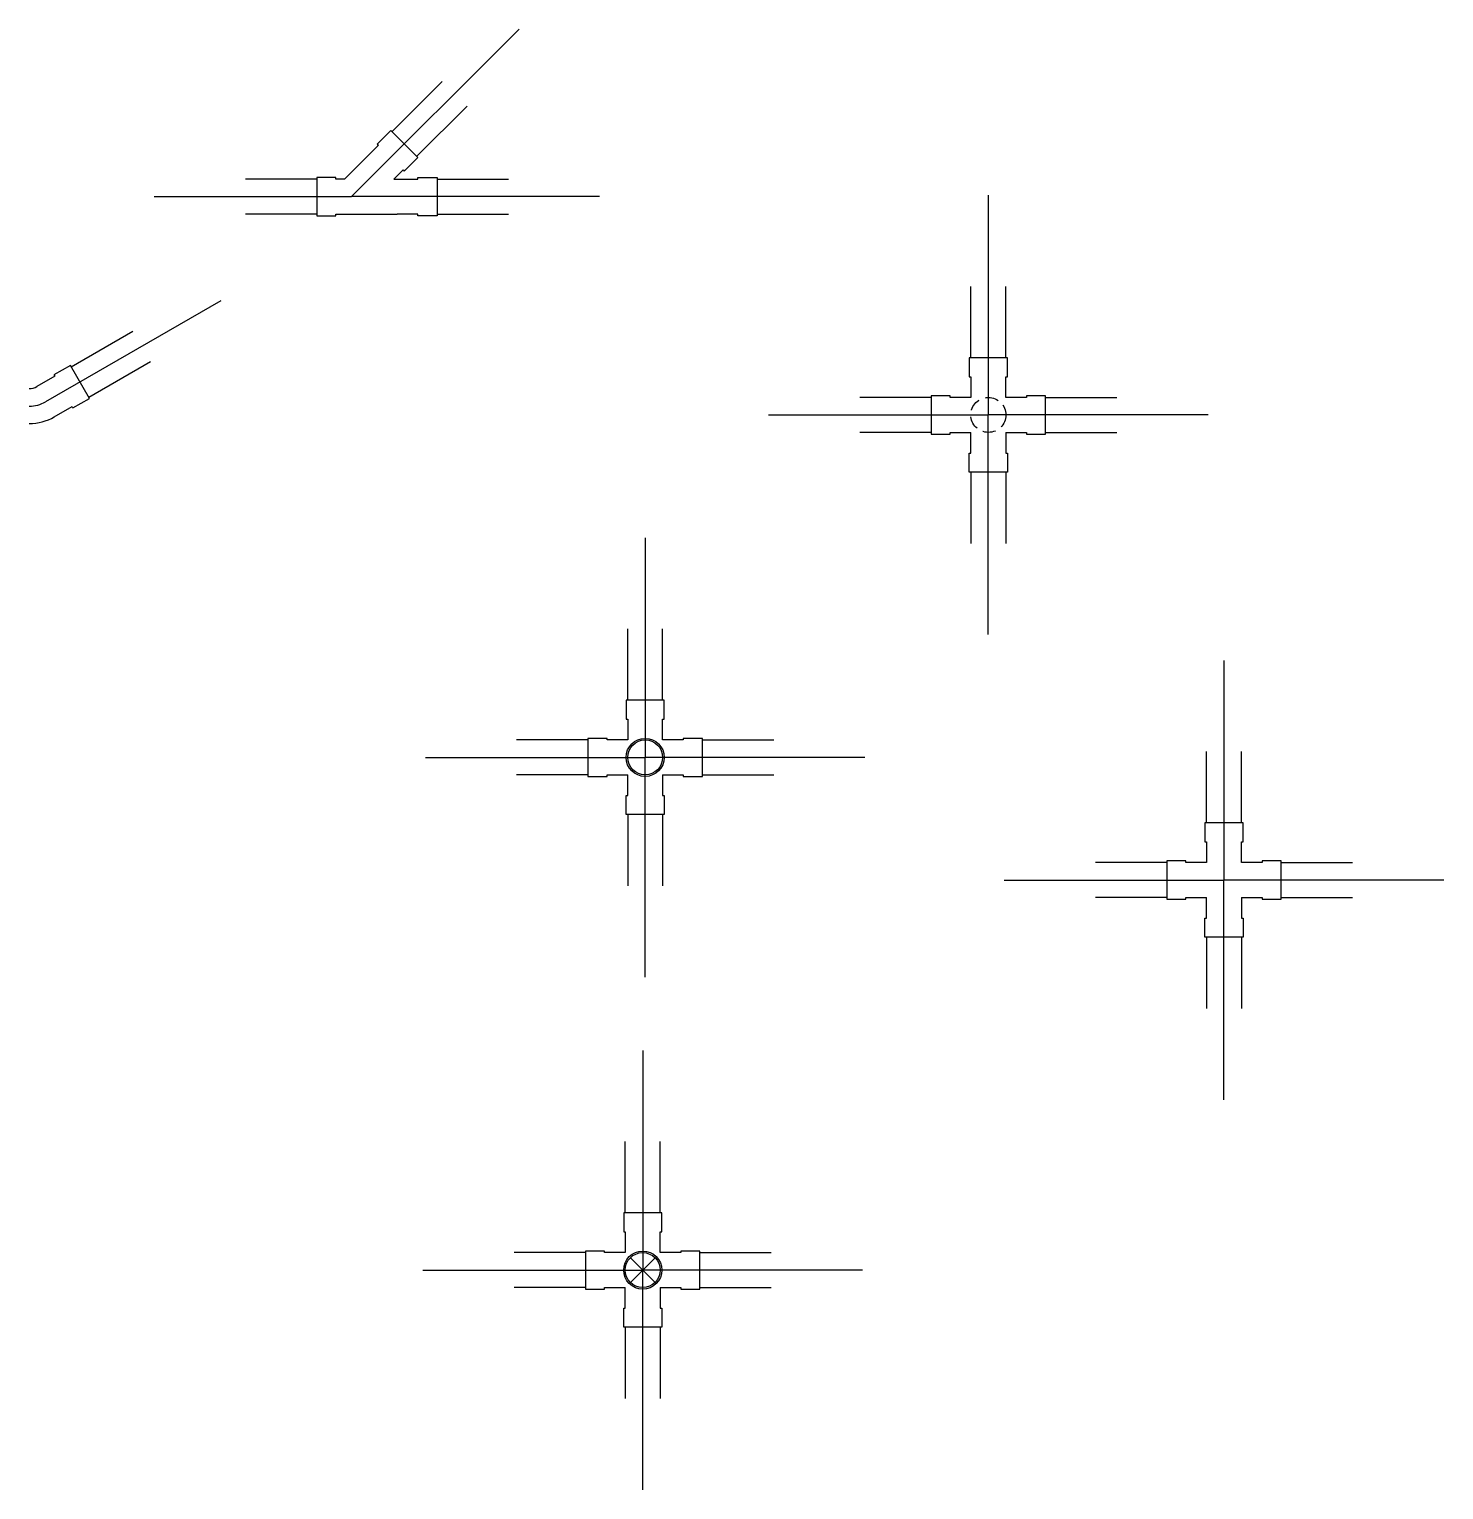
# Model space of a CAD drawing. Header units: inches. Extents: x 7 to 317, y -226 to 200.
# Drawn here: x 183.9 to 317.4, y -29.8 to 108 of the extents above; entities that cross this region are included whole.
import ezdxf

# ---------------------------------------------------------------- set-up
doc = ezdxf.new("R2010")
doc.units = ezdxf.units.IN
doc.header["$MEASUREMENT"] = 0
doc.linetypes.add('Vent', pattern=[0.1875, 0.125, -0.0625])
doc.layers.add('DetailLayer', color=149, linetype='Continuous', true_color=0x3a4355)

msp = doc.modelspace()

# ---------------------------------------------------------------- linework, layer by layer
at = {"layer": 'DetailLayer'}
for p, q in [((230.12989, 108.04377), (214.32157, 92.23545)), ((218.11664, 98.36398), (222.87455, 103.12188)), ((220.4501, 96.03052), (225.208, 100.78843)), ((218.01058, 98.47004), (216.73779, 97.19725)), ((220.55616, 95.92446), (218.01058, 98.47004)), ((216.84385, 97.09118), (213.63811, 93.88545)), ((216.73779, 97.19725), (216.84385, 97.09118)), ((217.69836, 95.61224), (217.69836, 95.61224)), ((219.28337, 94.65167), (220.55616, 95.92446)), ((211.02853, 93.88545), (204.29983, 93.88545)), ((212.82853, 94.03545), (211.02853, 94.03545)), ((211.02853, 94.03545), (211.02853, 90.43545)), ((212.82853, 93.88545), (212.82853, 94.03545)), ((213.63811, 93.88545), (212.82853, 93.88545)), ((218.30502, 93.88545), (219.1773, 94.75773)), ((218.30502, 93.88545), (220.58141, 93.88545)), ((219.1773, 94.75773), (219.28337, 94.65167)), ((220.58141, 93.88545), (220.58141, 94.03545)), ((220.58141, 94.03545), (222.38141, 94.03545)), ((222.38141, 94.03545), (222.38141, 90.43545)), ((222.38141, 93.88545), (229.11011, 93.88545)), ((195.68923, 92.23545), (214.32157, 92.23545)), ((237.7207, 92.23545), (214.32157, 92.23545)), ((274.39899, 92.3684), (274.39899, 71.6291)), ((211.02853, 90.58545), (204.29983, 90.58545)), ((211.02853, 90.43545), (212.82853, 90.43545)), ((212.82853, 90.43545), (212.82853, 90.58545)), ((212.82853, 90.58545), (214.77853, 90.58545)), ((214.77853, 90.58545), (218.63141, 90.58545)), ((220.58141, 90.58545), (218.63141, 90.58545)), ((220.58141, 90.43545), (220.58141, 90.58545)), ((222.38141, 90.43545), (220.58141, 90.43545)), ((222.38141, 90.58545), (229.11011, 90.58545)), ((272.74899, 77.0291), (272.74899, 83.7578)), ((276.04899, 77.0291), (276.04899, 83.7578)), ((201.96703, 82.41644), (185.43521, 72.87179)), ((187.85781, 76.17573), (193.68503, 79.54008)), ((187.78281, 76.30564), (186.22396, 75.40564)), ((189.58281, 73.18795), (187.78281, 76.30564)), ((189.50781, 73.31785), (195.33503, 76.6822)), ((276.19899, 77.0291), (272.59899, 77.0291)), ((272.59899, 77.0291), (272.59899, 75.2291)), ((276.19899, 75.2291), (276.19899, 77.0291)), ((186.29896, 75.27573), (184.61021, 74.30073)), ((186.22396, 75.40564), (186.29896, 75.27573)), ((272.59899, 75.2291), (272.74899, 75.2291)), ((272.74899, 75.2291), (272.74899, 73.2791)), ((276.04899, 73.2791), (276.04899, 75.2291)), ((276.04899, 75.2291), (276.19899, 75.2291)), ((188.02396, 72.28795), (189.58281, 73.18795)), ((268.99899, 73.2791), (262.27029, 73.2791)), ((270.79899, 73.4291), (268.99899, 73.4291)), ((268.99899, 73.4291), (268.99899, 69.8291)), ((270.79899, 73.2791), (270.79899, 73.4291)), ((272.74899, 73.2791), (270.79899, 73.2791)), ((277.99899, 73.2791), (276.04899, 73.2791)), ((279.79899, 73.4291), (277.99899, 73.4291)), ((277.99899, 73.4291), (277.99899, 73.2791)), ((279.79899, 69.8291), (279.79899, 73.4291)), ((279.79899, 73.2791), (286.52768, 73.2791)), ((186.26021, 71.44285), (187.94896, 72.41785)), ((187.94896, 72.41785), (188.02396, 72.28795)), ((253.65969, 71.6291), (274.39899, 71.6291)), ((295.13828, 71.6291), (274.39899, 71.6291)), ((274.39899, 50.88981), (274.39899, 71.6291)), ((268.99899, 69.9791), (262.27029, 69.9791)), ((268.99899, 69.8291), (270.79899, 69.8291)), ((268.99899, 69.8291), (268.99899, 69.8291)), ((270.79899, 69.8291), (270.79899, 69.9791)), ((270.79899, 69.9791), (272.74899, 69.9791)), ((272.74899, 68.0291), (272.74899, 69.9791)), ((276.04899, 69.9791), (277.99899, 69.9791)), ((276.04899, 69.9791), (276.04899, 68.0291)), ((277.99899, 69.9791), (277.99899, 69.8291)), ((277.99899, 69.8291), (279.79899, 69.8291)), ((279.79899, 69.9791), (286.52768, 69.9791)), ((272.59899, 66.2291), (272.59899, 68.0291)), ((272.59899, 68.0291), (272.74899, 68.0291)), ((276.04899, 68.0291), (276.19899, 68.0291)), ((276.19899, 68.0291), (276.19899, 66.2291)), ((276.19899, 66.2291), (272.59899, 66.2291)), ((272.74899, 66.2291), (272.74899, 59.50041)), ((276.04899, 66.2291), (276.04899, 59.50041)), ((242.01882, 60.03688), (242.01882, 39.29758)), ((240.36882, 44.69758), (240.36882, 51.42628)), ((243.66882, 44.69758), (243.66882, 51.42628)), ((296.63905, 48.46161), (296.63905, 27.72232)), ((243.81882, 44.69758), (240.21882, 44.69758)), ((240.21882, 44.69758), (240.21882, 42.89758)), ((243.81882, 42.89758), (243.81882, 44.69758)), ((240.21882, 42.89758), (240.36882, 42.89758)), ((240.36882, 42.89758), (240.36882, 40.94758)), ((243.66882, 40.94758), (243.66882, 42.89758)), ((243.66882, 42.89758), (243.81882, 42.89758)), ((236.61882, 40.94758), (229.89013, 40.94758)), ((238.41882, 41.09758), (236.61882, 41.09758)), ((236.61882, 41.09758), (236.61882, 37.49758)), ((238.41882, 40.94758), (238.41882, 41.09758)), ((240.36882, 40.94758), (238.41882, 40.94758)), ((245.61882, 40.94758), (243.66882, 40.94758)), ((247.41882, 41.09758), (245.61882, 41.09758)), ((245.61882, 41.09758), (245.61882, 40.94758)), ((247.41882, 37.49758), (247.41882, 41.09758)), ((247.41882, 40.94758), (254.14752, 40.94758)), ((221.27953, 39.29758), (242.01882, 39.29758)), ((262.75812, 39.29758), (242.01882, 39.29758)), ((242.01882, 18.55829), (242.01882, 39.29758)), ((294.98905, 33.12232), (294.98905, 39.85102)), ((298.28905, 33.12232), (298.28905, 39.85102)), ((236.61882, 37.64758), (229.89013, 37.64758)), ((236.61882, 37.49758), (238.41882, 37.49758)), ((236.61882, 37.49758), (236.61882, 37.49758)), ((238.41882, 37.49758), (238.41882, 37.64758)), ((238.41882, 37.64758), (240.36882, 37.64758)), ((240.36882, 35.69758), (240.36882, 37.64758)), ((243.66882, 37.64758), (243.66882, 35.69758)), ((243.66882, 37.64758), (245.61882, 37.64758)), ((245.61882, 37.64758), (245.61882, 37.49758)), ((245.61882, 37.49758), (247.41882, 37.49758)), ((247.41882, 37.64758), (254.14752, 37.64758)), ((240.21882, 33.89758), (240.21882, 35.69758)), ((240.21882, 35.69758), (240.36882, 35.69758)), ((243.66882, 35.69758), (243.81882, 35.69758)), ((243.81882, 35.69758), (243.81882, 33.89758)), ((243.81882, 33.89758), (240.21882, 33.89758)), ((240.36882, 33.89758), (240.36882, 27.16889)), ((243.66882, 33.89758), (243.66882, 27.16889)), ((298.43905, 33.12232), (294.83905, 33.12232)), ((294.83905, 33.12232), (294.83905, 31.32232)), ((298.43905, 31.32232), (298.43905, 33.12232)), ((294.83905, 31.32232), (294.98905, 31.32232)), ((294.98905, 31.32232), (294.98905, 29.37232)), ((298.28905, 29.37232), (298.28905, 31.32232)), ((298.28905, 31.32232), (298.43905, 31.32232)), ((291.23905, 29.37232), (284.51035, 29.37232)), ((293.03905, 29.52232), (291.23905, 29.52232)), ((291.23905, 29.52232), (291.23905, 25.92232)), ((293.03905, 29.37232), (293.03905, 29.52232)), ((294.98905, 29.37232), (293.03905, 29.37232)), ((300.23905, 29.37232), (298.28905, 29.37232)), ((302.03905, 29.52232), (300.23905, 29.52232)), ((300.23905, 29.52232), (300.23905, 29.37232)), ((302.03905, 25.92232), (302.03905, 29.52232)), ((302.03905, 29.37232), (308.76774, 29.37232)), ((275.89975, 27.72232), (296.63905, 27.72232)), ((317.37834, 27.72232), (296.63905, 27.72232)), ((296.63905, 6.98303), (296.63905, 27.72232)), ((291.23905, 26.07232), (284.51035, 26.07232)), ((291.23905, 25.92232), (293.03905, 25.92232)), ((291.23905, 25.92232), (291.23905, 25.92232)), ((293.03905, 25.92232), (293.03905, 26.07232)), ((293.03905, 26.07232), (294.98905, 26.07232)), ((294.98905, 24.12232), (294.98905, 26.07232)), ((298.28905, 26.07232), (300.23905, 26.07232)), ((298.28905, 26.07232), (298.28905, 24.12232)), ((300.23905, 26.07232), (300.23905, 25.92232)), ((300.23905, 25.92232), (302.03905, 25.92232)), ((302.03905, 26.07232), (308.76774, 26.07232)), ((294.83905, 22.32232), (294.83905, 24.12232)), ((294.83905, 24.12232), (294.98905, 24.12232)), ((298.28905, 24.12232), (298.43905, 24.12232)), ((298.43905, 24.12232), (298.43905, 22.32232)), ((298.43905, 22.32232), (294.83905, 22.32232)), ((294.98905, 22.32232), (294.98905, 15.59362)), ((298.28905, 22.32232), (298.28905, 15.59362)), ((241.79212, 11.63595), (241.79212, -9.10334)), ((240.14212, -3.70334), (240.14212, 3.02536)), ((243.44212, -3.70334), (243.44212, 3.02536)), ((243.59212, -3.70334), (239.99212, -3.70334)), ((239.99212, -3.70334), (239.99212, -5.50334)), ((243.59212, -5.50334), (243.59212, -3.70334)), ((239.99212, -5.50334), (240.14212, -5.50334)), ((240.14212, -5.50334), (240.14212, -7.45334)), ((243.44212, -7.45334), (243.44212, -5.50334)), ((243.44212, -5.50334), (243.59212, -5.50334)), ((236.39212, -7.45334), (229.66342, -7.45334)), ((238.19212, -7.30334), (236.39212, -7.30334)), ((236.39212, -7.30334), (236.39212, -10.90334)), ((238.19212, -7.45334), (238.19212, -7.30334)), ((240.14212, -7.45334), (238.19212, -7.45334)), ((240.62539, -10.27007), (242.95884, -7.93661)), ((242.95884, -10.27007), (240.62539, -7.93661)), ((245.39212, -7.45334), (243.44212, -7.45334)), ((247.19212, -7.30334), (245.39212, -7.30334)), ((245.39212, -7.30334), (245.39212, -7.45334)), ((247.19212, -10.90334), (247.19212, -7.30334)), ((247.19212, -7.45334), (253.92081, -7.45334)), ((221.05282, -9.10334), (241.79212, -9.10334)), ((262.53141, -9.10334), (241.79212, -9.10334)), ((241.79212, -29.84263), (241.79212, -9.10334)), ((236.39212, -10.75334), (229.66342, -10.75334)), ((236.39212, -10.90334), (238.19212, -10.90334)), ((236.39212, -10.90334), (236.39212, -10.90334)), ((238.19212, -10.90334), (238.19212, -10.75334)), ((238.19212, -10.75334), (240.14212, -10.75334)), ((240.14212, -12.70334), (240.14212, -10.75334)), ((243.44212, -10.75334), (245.39212, -10.75334)), ((243.44212, -10.75334), (243.44212, -12.70334)), ((245.39212, -10.75334), (245.39212, -10.90334)), ((245.39212, -10.90334), (247.19212, -10.90334)), ((247.19212, -10.75334), (253.92081, -10.75334)), ((239.99212, -14.50334), (239.99212, -12.70334)), ((239.99212, -12.70334), (240.14212, -12.70334)), ((243.44212, -12.70334), (243.59212, -12.70334)), ((243.59212, -12.70334), (243.59212, -14.50334)), ((243.59212, -14.50334), (239.99212, -14.50334)), ((240.14212, -14.50334), (240.14212, -21.23204)), ((243.44212, -14.50334), (243.44212, -21.23204))]:
    msp.add_line(p, q, dxfattribs=at)
at = {"layer": 'DetailLayer', "linetype": 'Vent', "ltscale": 10}
msp.add_circle((274.39899, 71.6291), 1.65, dxfattribs=at)
at = {"layer": 'DetailLayer', "linetype": 'Continuous', "ltscale": 10}
for centre, radius in [((242.01882, 39.29758), 1.8), ((242.01882, 39.29758), 1.65), ((241.79212, -9.10334), 1.8), ((241.79212, -9.10334), 1.65)]:
    msp.add_circle(centre, radius, dxfattribs=at)
at = {"layer": 'DetailLayer'}
for radius in [1.42894, 3.07894, 4.72894]:
    msp.add_arc((183.89574, 75.53823), radius, 270, 300, dxfattribs=at)

doc.saveas('drawing.dxf')
